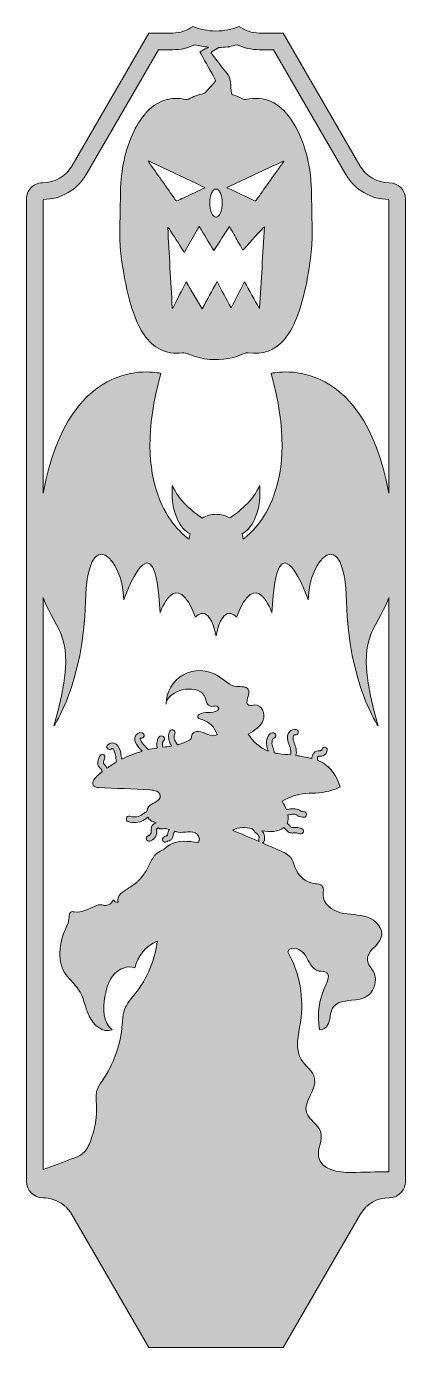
# Model space of a CAD drawing. Header units: centimetres. Extents: x 4.5 to 9.4, y -18.6 to -1.5.
import ezdxf

# ---------------------------------------------------------------- set-up
doc = ezdxf.new("R2010")
doc.units = ezdxf.units.CM
doc.header["$MEASUREMENT"] = 0
doc.layers.add('Layer 1', color=7, linetype='Continuous')

# ---------------------------------------------------------------- blocks, each defined once
blk = doc.blocks.new('block 2')
at = {"layer": 'Layer 1', "true_color": 0x231f20}
h = blk.add_hatch(color=250, dxfattribs=at)
h.dxf.hatch_style = 2
edge = h.paths.add_edge_path()
edge.add_spline(control_points=[(9.223, -3.484), (9.069, -3.484), (8.926, -3.402), (8.849, -3.268), (8.849, -3.268), (7.855, -1.547), (7.855, -1.547), (7.855, -1.547), (7.542, -1.547), (7.542, -1.547), (7.448, -1.547), (7.358, -1.516), (7.285, -1.462), (7.192, -1.499), (7.09, -1.521), (6.984, -1.521), (6.879, -1.521), (6.778, -1.499), (6.685, -1.462), (6.613, -1.516), (6.522, -1.547), (6.428, -1.547), (6.428, -1.547), (6.115, -1.547), (6.115, -1.547), (6.115, -1.547), (5.121, -3.268), (5.121, -3.268), (5.044, -3.402), (4.901, -3.484), (4.747, -3.484), (4.671, -3.484), (4.62, -3.523), (4.596, -3.547), (4.556, -3.587), (4.535, -3.64), (4.535, -3.697), (4.535, -3.697), (4.535, -16.329), (4.535, -16.329), (4.535, -16.329), (4.535, -16.403), (4.535, -16.403), (4.535, -16.52), (4.63, -16.615), (4.747, -16.615), (4.792, -16.615), (4.836, -16.622), (4.878, -16.636), (4.98, -16.668), (5.066, -16.737), (5.121, -16.831), (5.121, -16.831), (6.115, -18.553), (6.115, -18.553), (6.115, -18.553), (7.855, -18.553), (7.855, -18.553), (7.855, -18.553), (8.849, -16.831), (8.849, -16.831), (8.926, -16.698), (9.069, -16.615), (9.223, -16.615), (9.3, -16.615), (9.35, -16.576), (9.372, -16.553), (9.392, -16.535), (9.422, -16.497), (9.431, -16.441), (9.434, -16.429), (9.435, -16.417), (9.435, -16.403), (9.435, -16.403), (9.435, -16.325), (9.435, -16.325), (9.435, -16.325), (9.435, -3.697), (9.435, -3.697), (9.435, -3.58), (9.34, -3.484), (9.223, -3.484)], knot_values=[0, 0, 0, 0, 1, 1, 1, 2, 2, 2, 3, 3, 3, 4, 4, 4, 5, 5, 5, 6, 6, 6, 7, 7, 7, 8, 8, 8, 9, 9, 9, 10, 10, 10, 11, 11, 11, 12, 12, 12, 13, 13, 13, 14, 14, 14, 15, 15, 15, 16, 16, 16, 17, 17, 17, 18, 18, 18, 19, 19, 19, 20, 20, 20, 21, 21, 21, 22, 22, 22, 23, 23, 23, 24, 24, 24, 25, 25, 25, 26, 26, 26, 27, 27, 27, 27], degree=3, periodic=1)
edge = h.paths.add_edge_path()
edge.add_spline(control_points=[(5.308, -3.376), (5.308, -3.376), (6.24, -1.763), (6.24, -1.763), (6.24, -1.763), (6.428, -1.763), (6.428, -1.763), (6.527, -1.763), (6.623, -1.741), (6.71, -1.698), (6.768, -1.715), (6.827, -1.724), (6.888, -1.73), (6.859, -1.746), (6.831, -1.761), (6.803, -1.777), (6.771, -1.794), (6.774, -1.786), (6.792, -1.819), (6.852, -1.928), (6.914, -2.038), (6.975, -2.147), (6.981, -2.158), (6.983, -2.166), (6.973, -2.176), (6.931, -2.223), (6.889, -2.271), (6.848, -2.318), (6.842, -2.325), (6.835, -2.33), (6.826, -2.331), (6.756, -2.345), (6.691, -2.371), (6.628, -2.402), (6.617, -2.407), (6.608, -2.409), (6.595, -2.407), (6.53, -2.393), (6.464, -2.389), (6.398, -2.398), (6.272, -2.416), (6.172, -2.48), (6.088, -2.571), (6.009, -2.657), (5.952, -2.756), (5.905, -2.861), (5.793, -3.11), (5.753, -3.372), (5.749, -3.643), (5.748, -3.714), (5.749, -3.786), (5.747, -3.858), (5.741, -4.052), (5.736, -4.246), (5.76, -4.44), (5.784, -4.63), (5.818, -4.818), (5.868, -5.003), (5.91, -5.16), (5.964, -5.314), (6.056, -5.45), (6.173, -5.624), (6.336, -5.709), (6.548, -5.686), (6.58, -5.683), (6.608, -5.688), (6.636, -5.7), (6.722, -5.737), (6.811, -5.763), (6.905, -5.77), (7.064, -5.782), (7.216, -5.756), (7.36, -5.689), (7.374, -5.682), (7.386, -5.681), (7.4, -5.684), (7.589, -5.713), (7.745, -5.653), (7.869, -5.51), (7.949, -5.417), (7.999, -5.306), (8.041, -5.192), (8.101, -5.034), (8.138, -4.869), (8.169, -4.703), (8.205, -4.514), (8.228, -4.323), (8.228, -4.13), (8.228, -3.969), (8.221, -3.808), (8.22, -3.647), (8.219, -3.471), (8.202, -3.297), (8.157, -3.126), (8.113, -2.957), (8.049, -2.796), (7.947, -2.652), (7.805, -2.452), (7.619, -2.353), (7.368, -2.409), (7.36, -2.41), (7.354, -2.408), (7.348, -2.405), (7.301, -2.381), (7.252, -2.361), (7.202, -2.346), (7.191, -2.343), (7.186, -2.338), (7.185, -2.326), (7.181, -2.279), (7.175, -2.233), (7.172, -2.186), (7.17, -2.143), (7.158, -2.106), (7.129, -2.071), (7.061, -1.989), (6.997, -1.902), (6.931, -1.817), (6.919, -1.803), (6.921, -1.796), (6.936, -1.787), (6.965, -1.77), (6.993, -1.752), (7.021, -1.734), (7.06, -1.733), (7.099, -1.73), (7.138, -1.724), (7.143, -1.726), (7.148, -1.729), (7.153, -1.731), (7.155, -1.73), (7.156, -1.728), (7.157, -1.727), (7.155, -1.725), (7.154, -1.723), (7.152, -1.721), (7.188, -1.715), (7.225, -1.708), (7.26, -1.698), (7.347, -1.74), (7.443, -1.763), (7.542, -1.763), (7.542, -1.763), (7.73, -1.763), (7.73, -1.763), (7.73, -1.763), (8.662, -3.376), (8.662, -3.376), (8.776, -3.575), (8.99, -3.699), (9.219, -3.7), (9.219, -3.7), (9.219, -7.501), (9.219, -7.501), (8.878, -5.641), (7.696, -5.951), (7.696, -5.951), (8.114, -7.417), (7.499, -7.976), (7.335, -8.095), (7.333, -8.071), (7.328, -8.047), (7.322, -8.025), (7.382, -7.993), (7.437, -7.938), (7.484, -7.84), (7.578, -7.642), (7.549, -7.4), (7.549, -7.4), (7.471, -7.595), (7.271, -7.749), (7.164, -7.821), (7.111, -7.79), (7.051, -7.773), (6.986, -7.773), (6.92, -7.773), (6.859, -7.791), (6.807, -7.822), (6.699, -7.75), (6.499, -7.596), (6.421, -7.4), (6.421, -7.4), (6.391, -7.642), (6.486, -7.84), (6.533, -7.939), (6.589, -7.994), (6.649, -8.025), (6.643, -8.048), (6.638, -8.072), (6.637, -8.096), (6.474, -7.979), (5.855, -7.421), (6.274, -5.951), (6.274, -5.951), (5.092, -5.641), (4.751, -7.5), (4.751, -7.5), (4.751, -3.7), (4.751, -3.7), (4.98, -3.699), (5.194, -3.575), (5.308, -3.376)], knot_values=[0, 0, 0, 0, 1, 1, 1, 2, 2, 2, 3, 3, 3, 4, 4, 4, 5, 5, 5, 6, 6, 6, 7, 7, 7, 8, 8, 8, 9, 9, 9, 10, 10, 10, 11, 11, 11, 12, 12, 12, 13, 13, 13, 14, 14, 14, 15, 15, 15, 16, 16, 16, 17, 17, 17, 18, 18, 18, 19, 19, 19, 20, 20, 20, 21, 21, 21, 22, 22, 22, 23, 23, 23, 24, 24, 24, 25, 25, 25, 26, 26, 26, 27, 27, 27, 28, 28, 28, 29, 29, 29, 30, 30, 30, 31, 31, 31, 32, 32, 32, 33, 33, 33, 34, 34, 34, 35, 35, 35, 36, 36, 36, 37, 37, 37, 38, 38, 38, 39, 39, 39, 40, 40, 40, 41, 41, 41, 42, 42, 42, 43, 43, 43, 44, 44, 44, 45, 45, 45, 46, 46, 46, 47, 47, 47, 48, 48, 48, 49, 49, 49, 50, 50, 50, 51, 51, 51, 52, 52, 52, 53, 53, 53, 54, 54, 54, 55, 55, 55, 56, 56, 56, 57, 57, 57, 58, 58, 58, 59, 59, 59, 60, 60, 60, 61, 61, 61, 62, 62, 62, 63, 63, 63, 64, 64, 64, 65, 65, 65, 66, 66, 66, 67, 67, 67, 67], degree=3, periodic=1)
edge = h.paths.add_edge_path()
edge.add_spline(control_points=[(7.16, -4.049), (7.197, -4.116), (7.231, -4.18), (7.267, -4.243), (7.286, -4.276), (7.306, -4.308), (7.322, -4.342), (7.329, -4.356), (7.334, -4.355), (7.344, -4.344), (7.39, -4.292), (7.435, -4.239), (7.483, -4.189), (7.525, -4.145), (7.562, -4.097), (7.61, -4.055), (7.59, -4.405), (7.57, -4.754), (7.549, -5.104), (7.547, -5.105), (7.546, -5.106), (7.544, -5.107), (7.482, -4.995), (7.419, -4.883), (7.354, -4.767), (7.296, -4.88), (7.239, -4.989), (7.18, -5.103), (7.119, -4.989), (7.06, -4.878), (6.998, -4.763), (6.933, -4.881), (6.871, -4.996), (6.806, -5.115), (6.736, -4.998), (6.669, -4.885), (6.599, -4.767), (6.539, -4.883), (6.482, -4.994), (6.426, -5.106), (6.424, -5.105), (6.422, -5.105), (6.42, -5.104), (6.4, -4.757), (6.38, -4.409), (6.361, -4.061), (6.372, -4.062), (6.374, -4.071), (6.378, -4.077), (6.438, -4.175), (6.505, -4.268), (6.563, -4.368), (6.574, -4.388), (6.58, -4.382), (6.588, -4.366), (6.633, -4.285), (6.679, -4.204), (6.724, -4.123), (6.738, -4.099), (6.752, -4.076), (6.768, -4.05), (6.831, -4.155), (6.893, -4.257), (6.956, -4.362), (7.025, -4.257), (7.091, -4.154), (7.16, -4.049)], knot_values=[0, 0, 0, 0, 1, 1, 1, 2, 2, 2, 3, 3, 3, 4, 4, 4, 5, 5, 5, 6, 6, 6, 7, 7, 7, 8, 8, 8, 9, 9, 9, 10, 10, 10, 11, 11, 11, 12, 12, 12, 13, 13, 13, 14, 14, 14, 15, 15, 15, 16, 16, 16, 17, 17, 17, 18, 18, 18, 19, 19, 19, 20, 20, 20, 21, 21, 21, 22, 22, 22, 22], degree=3, periodic=1)
edge = h.paths.add_edge_path()
edge.add_spline(control_points=[(7.127, -3.547), (7.372, -3.431), (7.615, -3.317), (7.857, -3.203), (7.858, -3.204), (7.86, -3.205), (7.861, -3.207), (7.795, -3.3), (7.729, -3.393), (7.664, -3.486), (7.611, -3.559), (7.559, -3.633), (7.507, -3.707), (7.5, -3.716), (7.496, -3.723), (7.482, -3.717), (7.367, -3.661), (7.251, -3.607), (7.136, -3.553), (7.134, -3.552), (7.132, -3.55), (7.127, -3.547)], knot_values=[0, 0, 0, 0, 1, 1, 1, 2, 2, 2, 3, 3, 3, 4, 4, 4, 5, 5, 5, 6, 6, 6, 7, 7, 7, 7], degree=3, periodic=1)
edge = h.paths.add_edge_path()
edge.add_spline(control_points=[(6.136, -3.246), (6.127, -3.233), (6.118, -3.22), (6.112, -3.202), (6.354, -3.317), (6.597, -3.431), (6.845, -3.548), (6.758, -3.589), (6.676, -3.628), (6.594, -3.666), (6.562, -3.681), (6.528, -3.695), (6.496, -3.712), (6.479, -3.722), (6.47, -3.719), (6.459, -3.703), (6.352, -3.55), (6.244, -3.398), (6.136, -3.246)], knot_values=[0, 0, 0, 0, 1, 1, 1, 2, 2, 2, 3, 3, 3, 4, 4, 4, 5, 5, 5, 6, 6, 6, 6], degree=3, periodic=1)
edge = h.paths.add_edge_path()
edge.add_spline(control_points=[(6.985, -3.928), (6.94, -3.928), (6.904, -3.847), (6.904, -3.747), (6.904, -3.646), (6.94, -3.565), (6.985, -3.565), (7.03, -3.565), (7.066, -3.646), (7.066, -3.747), (7.066, -3.847), (7.03, -3.928), (6.985, -3.928)], knot_values=[0, 0, 0, 0, 1, 1, 1, 2, 2, 2, 3, 3, 3, 4, 4, 4, 4], degree=3, periodic=1)
edge = h.paths.add_edge_path()
edge.add_spline(control_points=[(7.2, -11.861), (7.276, -11.815), (7.367, -11.823), (7.456, -11.841), (7.468, -11.861), (7.483, -11.881), (7.502, -11.896), (7.502, -11.896), (7.524, -11.915), (7.524, -11.915), (7.527, -11.918), (7.529, -11.92), (7.531, -11.921), (7.531, -11.922), (7.532, -11.923), (7.532, -11.923), (7.533, -11.925), (7.535, -11.927), (7.536, -11.929), (7.536, -11.929), (7.537, -11.932), (7.537, -11.933), (7.539, -11.935), (7.54, -11.938), (7.54, -11.938), (7.54, -11.94), (7.54, -11.941), (7.541, -11.944), (7.541, -11.944), (7.541, -11.947), (7.541, -11.948), (7.541, -11.948), (7.541, -11.955), (7.541, -11.955), (7.541, -11.966), (7.54, -11.978), (7.539, -11.989), (7.539, -11.996), (7.541, -12.003), (7.545, -12.008), (7.431, -11.96), (7.316, -11.911), (7.2, -11.861)], knot_values=[0, 0, 0, 0, 1, 1, 1, 2, 2, 2, 3, 3, 3, 4, 4, 4, 5, 5, 5, 6, 6, 6, 7, 7, 7, 8, 8, 8, 9, 9, 9, 10, 10, 10, 11, 11, 11, 12, 12, 12, 13, 13, 13, 14, 14, 14, 14], degree=3, periodic=1)
edge = h.paths.add_edge_path()
edge.add_spline(control_points=[(8.734, -16.288), (8.562, -16.291), (8.339, -16.254), (8.311, -16.084), (8.292, -15.978), (8.371, -15.867), (8.339, -15.765), (8.309, -15.663), (8.185, -15.612), (8.155, -15.512), (8.111, -15.364), (8.29, -15.224), (8.26, -15.072), (8.241, -14.973), (8.14, -14.914), (8.087, -14.827), (8.001, -14.687), (8.052, -14.509), (8.076, -14.346), (8.126, -14.035), (8.067, -13.706), (7.912, -13.432), (7.95, -13.344), (8.087, -13.397), (8.137, -13.477), (8.188, -13.557), (8.225, -13.666), (8.318, -13.683), (8.351, -13.689), (8.387, -13.681), (8.413, -13.702), (8.458, -13.734), (8.433, -13.804), (8.408, -13.854), (8.318, -14.033), (8.288, -14.242), (8.323, -14.44), (8.383, -14.452), (8.434, -14.389), (8.449, -14.328), (8.465, -14.268), (8.464, -14.202), (8.5, -14.15), (8.581, -14.031), (8.768, -14.085), (8.9, -14.029), (9.025, -13.977), (9.083, -13.809), (9.019, -13.69), (8.992, -13.641), (8.948, -13.598), (8.942, -13.543), (8.929, -13.424), (9.086, -13.359), (9.121, -13.246), (9.155, -13.134), (9.053, -13.022), (8.942, -12.985), (8.83, -12.947), (8.709, -12.956), (8.596, -12.927), (8.481, -12.899), (8.365, -12.812), (8.369, -12.695), (8.37, -12.656), (8.384, -12.612), (8.359, -12.582), (8.338, -12.557), (8.301, -12.556), (8.269, -12.553), (8.158, -12.54), (8.059, -12.465), (8.015, -12.364), (7.994, -12.315), (7.986, -12.262), (7.954, -12.219), (7.919, -12.17), (7.86, -12.144), (7.805, -12.121), (7.731, -12.088), (7.655, -12.056), (7.581, -12.025), (7.598, -12.021), (7.609, -12.007), (7.611, -11.989), (7.613, -11.965), (7.614, -11.941), (7.608, -11.918), (7.602, -11.898), (7.591, -11.882), (7.578, -11.868), (7.676, -11.887), (7.791, -11.885), (7.86, -11.826), (7.864, -11.829), (7.867, -11.831), (7.87, -11.834), (7.883, -11.845), (7.892, -11.859), (7.904, -11.87), (7.919, -11.886), (7.937, -11.894), (7.959, -11.896), (7.976, -11.898), (7.992, -11.895), (8.009, -11.895), (8.031, -11.895), (8.05, -11.899), (8.07, -11.907), (8.088, -11.914), (8.109, -11.899), (8.114, -11.882), (8.12, -11.861), (8.107, -11.845), (8.089, -11.838), (8.068, -11.83), (8.045, -11.825), (8.022, -11.824), (8.004, -11.823), (7.982, -11.829), (7.964, -11.826), (7.951, -11.824), (7.945, -11.809), (7.936, -11.799), (7.926, -11.788), (7.914, -11.778), (7.903, -11.769), (7.918, -11.735), (7.92, -11.699), (7.914, -11.663), (7.924, -11.661), (7.935, -11.658), (7.946, -11.657), (7.963, -11.655), (7.988, -11.651), (8.005, -11.654), (8.013, -11.655), (8.016, -11.658), (8.025, -11.663), (8.033, -11.668), (8.041, -11.673), (8.049, -11.677), (8.072, -11.686), (8.095, -11.692), (8.12, -11.692), (8.139, -11.693), (8.155, -11.676), (8.155, -11.656), (8.155, -11.637), (8.139, -11.621), (8.12, -11.621), (8.099, -11.621), (8.083, -11.615), (8.063, -11.603), (8.04, -11.588), (8.016, -11.581), (7.987, -11.582), (7.961, -11.583), (7.934, -11.587), (7.908, -11.591), (7.904, -11.592), (7.899, -11.592), (7.895, -11.594), (7.88, -11.556), (7.86, -11.519), (7.84, -11.484), (7.928, -11.433), (8.004, -11.41), (8.054, -11.399), (8.191, -11.369), (8.264, -11.395), (8.414, -11.361), (8.492, -11.344), (8.553, -11.319), (8.589, -11.302), (8.564, -11.209), (8.509, -11.089), (8.397, -11.009), (8.365, -10.986), (8.33, -10.968), (8.296, -10.955), (8.295, -10.952), (8.295, -10.95), (8.295, -10.948), (8.295, -10.942), (8.295, -10.936), (8.296, -10.93), (8.296, -10.93), (8.297, -10.923), (8.297, -10.923), (8.297, -10.921), (8.298, -10.919), (8.299, -10.915), (8.299, -10.915), (8.299, -10.915), (8.299, -10.914), (8.3, -10.914), (8.301, -10.912), (8.301, -10.911), (8.302, -10.91), (8.304, -10.908), (8.304, -10.907), (8.305, -10.907), (8.305, -10.907), (8.305, -10.907), (8.305, -10.906), (8.306, -10.906), (8.306, -10.906), (8.308, -10.906), (8.308, -10.905), (8.308, -10.905), (8.308, -10.905), (8.308, -10.905), (8.309, -10.905), (8.31, -10.905), (8.313, -10.903), (8.313, -10.903), (8.313, -10.903), (8.329, -10.903), (8.329, -10.903), (8.345, -10.903), (8.362, -10.901), (8.376, -10.894), (8.405, -10.881), (8.42, -10.853), (8.423, -10.822), (8.426, -10.804), (8.405, -10.787), (8.387, -10.787), (8.366, -10.788), (8.354, -10.803), (8.352, -10.822), (8.353, -10.817), (8.352, -10.82), (8.351, -10.822), (8.351, -10.822), (8.35, -10.824), (8.35, -10.826), (8.349, -10.827), (8.349, -10.827), (8.349, -10.827), (8.347, -10.827), (8.345, -10.829), (8.344, -10.83), (8.344, -10.83), (8.343, -10.83), (8.343, -10.83), (8.343, -10.83), (8.341, -10.831), (8.339, -10.831), (8.339, -10.831), (8.336, -10.832), (8.335, -10.832), (8.335, -10.832), (8.326, -10.832), (8.326, -10.832), (8.296, -10.832), (8.268, -10.839), (8.248, -10.863), (8.232, -10.884), (8.225, -10.908), (8.223, -10.933), (8.19, -10.925), (8.154, -10.917), (8.115, -10.91), (8.076, -10.902), (8.046, -10.897), (8.019, -10.894), (8.033, -10.84), (8.014, -10.784), (7.996, -10.733), (7.988, -10.708), (7.977, -10.679), (7.981, -10.652), (7.982, -10.643), (7.986, -10.636), (7.992, -10.63), (7.992, -10.63), (7.996, -10.628), (7.999, -10.627), (8, -10.627), (8.001, -10.626), (8.001, -10.626), (8.002, -10.626), (8.002, -10.626), (8.002, -10.626), (8.003, -10.626), (8.004, -10.627), (8.005, -10.627), (8.049, -10.639), (8.068, -10.57), (8.023, -10.558), (7.99, -10.549), (7.954, -10.562), (7.933, -10.589), (7.908, -10.62), (7.906, -10.66), (7.913, -10.698), (7.923, -10.759), (7.968, -10.822), (7.947, -10.885), (7.903, -10.881), (7.856, -10.878), (7.779, -10.868), (7.765, -10.866), (7.752, -10.863), (7.738, -10.86), (7.735, -10.838), (7.728, -10.815), (7.721, -10.792), (7.714, -10.768), (7.706, -10.744), (7.709, -10.718), (7.71, -10.707), (7.714, -10.695), (7.718, -10.684), (7.722, -10.676), (7.725, -10.67), (7.732, -10.669), (7.75, -10.666), (7.761, -10.643), (7.757, -10.626), (7.751, -10.605), (7.732, -10.597), (7.712, -10.6), (7.68, -10.606), (7.661, -10.636), (7.65, -10.665), (7.637, -10.696), (7.635, -10.73), (7.64, -10.763), (7.644, -10.788), (7.652, -10.812), (7.66, -10.836), (7.554, -10.794), (7.461, -10.717), (7.402, -10.617), (7.48, -10.572), (7.563, -10.52), (7.596, -10.437), (7.628, -10.353), (7.573, -10.233), (7.483, -10.24), (7.458, -10.242), (7.431, -10.254), (7.407, -10.242), (7.343, -10.211), (7.435, -10.105), (7.401, -10.042), (7.377, -9.994), (7.308, -10.006), (7.254, -10.002), (7.158, -9.993), (7.087, -9.912), (7.006, -9.86), (6.874, -9.779), (6.698, -9.774), (6.563, -9.849), (6.427, -9.924), (6.339, -10.075), (6.339, -10.231), (6.339, -10.224), (6.34, -10.219), (6.341, -10.212), (6.35, -10.17), (6.381, -10.135), (6.415, -10.108), (6.496, -10.046), (6.606, -10.02), (6.707, -10.04), (6.755, -10.05), (6.805, -10.073), (6.831, -10.116), (6.859, -10.166), (6.86, -10.245), (6.916, -10.256), (6.937, -10.261), (6.959, -10.253), (6.98, -10.253), (7.001, -10.253), (7.025, -10.269), (7.021, -10.29), (7.019, -10.3), (7.011, -10.307), (7.003, -10.313), (6.935, -10.358), (6.833, -10.316), (6.766, -10.362), (6.759, -10.368), (6.751, -10.374), (6.749, -10.383), (6.743, -10.409), (6.777, -10.423), (6.803, -10.43), (6.897, -10.454), (6.975, -10.532), (6.998, -10.627), (6.962, -10.647), (6.916, -10.638), (6.878, -10.622), (6.839, -10.606), (6.801, -10.584), (6.759, -10.582), (6.717, -10.578), (6.669, -10.604), (6.667, -10.646), (6.666, -10.656), (6.668, -10.666), (6.665, -10.674), (6.66, -10.684), (6.651, -10.691), (6.641, -10.695), (6.595, -10.72), (6.545, -10.739), (6.494, -10.753), (6.492, -10.754), (6.489, -10.754), (6.487, -10.755), (6.477, -10.741), (6.467, -10.727), (6.46, -10.712), (6.455, -10.704), (6.452, -10.697), (6.45, -10.688), (6.448, -10.683), (6.447, -10.678), (6.446, -10.672), (6.444, -10.67), (6.444, -10.668), (6.443, -10.665), (6.443, -10.664), (6.443, -10.664), (6.443, -10.663), (6.442, -10.642), (6.443, -10.629), (6.452, -10.614), (6.461, -10.597), (6.455, -10.575), (6.439, -10.565), (6.423, -10.556), (6.399, -10.561), (6.389, -10.577), (6.363, -10.627), (6.369, -10.683), (6.39, -10.732), (6.396, -10.746), (6.403, -10.759), (6.411, -10.772), (6.374, -10.777), (6.336, -10.782), (6.299, -10.787), (6.299, -10.786), (6.298, -10.786), (6.298, -10.786), (6.298, -10.786), (6.298, -10.786), (6.298, -10.785), (6.296, -10.78), (6.295, -10.777), (6.294, -10.773), (6.293, -10.772), (6.293, -10.771), (6.293, -10.769), (6.293, -10.769), (6.293, -10.768), (6.293, -10.767), (6.293, -10.767), (6.293, -10.767), (6.293, -10.766), (6.292, -10.758), (6.293, -10.748), (6.293, -10.739), (6.293, -10.738), (6.293, -10.738), (6.293, -10.738), (6.293, -10.738), (6.293, -10.737), (6.293, -10.737), (6.294, -10.735), (6.294, -10.733), (6.295, -10.731), (6.295, -10.726), (6.296, -10.722), (6.298, -10.718), (6.299, -10.714), (6.3, -10.711), (6.301, -10.708), (6.309, -10.704), (6.316, -10.696), (6.318, -10.686), (6.322, -10.667), (6.313, -10.649), (6.293, -10.642), (6.273, -10.636), (6.253, -10.646), (6.242, -10.663), (6.235, -10.673), (6.232, -10.686), (6.228, -10.698), (6.223, -10.723), (6.219, -10.748), (6.222, -10.773), (6.223, -10.781), (6.225, -10.789), (6.227, -10.795), (6.221, -10.796), (6.215, -10.798), (6.21, -10.799), (6.176, -10.804), (6.142, -10.811), (6.107, -10.818), (6.097, -10.805), (6.086, -10.793), (6.076, -10.782), (6.055, -10.759), (6.033, -10.736), (6.017, -10.709), (6.011, -10.7), (6.003, -10.685), (6.006, -10.674), (6.007, -10.673), (6.009, -10.67), (6.011, -10.669), (6.056, -10.682), (6.075, -10.613), (6.031, -10.6), (5.991, -10.588), (5.949, -10.616), (5.938, -10.655), (5.926, -10.698), (5.949, -10.739), (5.974, -10.772), (5.991, -10.795), (6.01, -10.817), (6.03, -10.838), (5.939, -10.865), (5.85, -10.899), (5.766, -10.942), (5.759, -10.915), (5.76, -10.887), (5.753, -10.859), (5.745, -10.818), (5.727, -10.773), (5.693, -10.747), (5.656, -10.72), (5.606, -10.727), (5.579, -10.764), (5.567, -10.779), (5.577, -10.804), (5.592, -10.813), (5.61, -10.822), (5.627, -10.816), (5.639, -10.803), (5.639, -10.803), (5.64, -10.803), (5.64, -10.802), (5.64, -10.802), (5.645, -10.802), (5.645, -10.802), (5.648, -10.803), (5.645, -10.801), (5.65, -10.804), (5.659, -10.811), (5.666, -10.822), (5.67, -10.833), (5.685, -10.866), (5.687, -10.9), (5.692, -10.936), (5.694, -10.95), (5.697, -10.964), (5.702, -10.976), (5.658, -11.002), (5.616, -11.029), (5.575, -11.058), (5.573, -11.05), (5.568, -11.044), (5.565, -11.037), (5.556, -11.021), (5.543, -11.01), (5.531, -10.998), (5.531, -10.997), (5.53, -10.997), (5.53, -10.996), (5.529, -10.996), (5.529, -10.995), (5.529, -10.995), (5.529, -10.994), (5.529, -10.994), (5.529, -10.993), (5.529, -10.992), (5.529, -10.99), (5.529, -10.99), (5.53, -10.986), (5.531, -10.981), (5.532, -10.977), (5.537, -10.96), (5.543, -10.941), (5.548, -10.924), (5.553, -10.906), (5.541, -10.884), (5.523, -10.88), (5.504, -10.875), (5.485, -10.886), (5.479, -10.905), (5.473, -10.923), (5.468, -10.941), (5.463, -10.96), (5.455, -10.983), (5.454, -11.008), (5.466, -11.031), (5.475, -11.046), (5.489, -11.057), (5.5, -11.07), (5.502, -11.071), (5.503, -11.073), (5.504, -11.074), (5.506, -11.077), (5.507, -11.081), (5.508, -11.083), (5.509, -11.084), (5.51, -11.088), (5.511, -11.09), (5.512, -11.095), (5.513, -11.1), (5.513, -11.104), (5.491, -11.123), (5.467, -11.142), (5.444, -11.163), (5.408, -11.196), (5.372, -11.258), (5.41, -11.29), (5.425, -11.304), (5.448, -11.306), (5.468, -11.307), (5.689, -11.317), (5.911, -11.328), (6.132, -11.339), (6.188, -11.341), (6.262, -11.359), (6.265, -11.415), (6.268, -11.481), (6.177, -11.5), (6.127, -11.543), (6.104, -11.562), (6.093, -11.591), (6.092, -11.621), (6.088, -11.622), (6.083, -11.623), (6.078, -11.625), (6.063, -11.632), (6.05, -11.643), (6.037, -11.654), (5.99, -11.69), (5.927, -11.698), (5.87, -11.68), (5.827, -11.666), (5.807, -11.735), (5.851, -11.749), (5.915, -11.771), (5.985, -11.763), (6.045, -11.733), (6.059, -11.725), (6.072, -11.717), (6.085, -11.707), (6.092, -11.7), (6.099, -11.694), (6.106, -11.691), (6.12, -11.719), (6.143, -11.742), (6.173, -11.75), (6.186, -11.753), (6.2, -11.756), (6.21, -11.763), (6.207, -11.765), (6.203, -11.767), (6.198, -11.77), (6.169, -11.787), (6.147, -11.81), (6.145, -11.845), (6.145, -11.857), (6.149, -11.87), (6.149, -11.883), (6.149, -11.883), (6.149, -11.884), (6.149, -11.884), (6.149, -11.885), (6.149, -11.885), (6.149, -11.886), (6.149, -11.887), (6.149, -11.888), (6.147, -11.888), (6.147, -11.89), (6.146, -11.892), (6.146, -11.893), (6.146, -11.895), (6.145, -11.897), (6.144, -11.9), (6.144, -11.9), (6.143, -11.901), (6.143, -11.901), (6.141, -11.906), (6.139, -11.91), (6.136, -11.913), (6.136, -11.914), (6.134, -11.914), (6.134, -11.915), (6.132, -11.918), (6.13, -11.92), (6.128, -11.921), (6.128, -11.922), (6.127, -11.923), (6.126, -11.923), (6.125, -11.924), (6.123, -11.926), (6.12, -11.927), (6.118, -11.928), (6.116, -11.929), (6.114, -11.931), (6.113, -11.931), (6.112, -11.931), (6.11, -11.932), (6.092, -11.937), (6.079, -11.956), (6.085, -11.976), (6.091, -11.993), (6.11, -12.006), (6.129, -12.001), (6.182, -11.985), (6.221, -11.934), (6.22, -11.878), (6.22, -11.871), (6.219, -11.865), (6.218, -11.858), (6.218, -11.855), (6.218, -11.852), (6.217, -11.848), (6.217, -11.847), (6.217, -11.846), (6.218, -11.845), (6.218, -11.845), (6.218, -11.844), (6.218, -11.844), (6.218, -11.843), (6.218, -11.843), (6.218, -11.843), (6.219, -11.843), (6.219, -11.842), (6.22, -11.841), (6.221, -11.841), (6.223, -11.839), (6.224, -11.838), (6.225, -11.837), (6.227, -11.836), (6.228, -11.834), (6.233, -11.832), (6.236, -11.83), (6.24, -11.828), (6.24, -11.829), (6.241, -11.83), (6.241, -11.83), (6.259, -11.85), (6.29, -11.842), (6.316, -11.84), (6.339, -11.838), (6.36, -11.843), (6.383, -11.85), (6.373, -11.864), (6.366, -11.879), (6.363, -11.896), (6.361, -11.902), (6.361, -11.91), (6.36, -11.917), (6.36, -11.918), (6.36, -11.919), (6.36, -11.919), (6.36, -11.919), (6.36, -11.92), (6.36, -11.921), (6.36, -11.922), (6.36, -11.922), (6.36, -11.922), (6.36, -11.922), (6.36, -11.923), (6.36, -11.923), (6.36, -11.923), (6.36, -11.923), (6.359, -11.924), (6.359, -11.924), (6.359, -11.925), (6.359, -11.925), (6.359, -11.925), (6.358, -11.925), (6.358, -11.925), (6.359, -11.925), (6.359, -11.925), (6.359, -11.925), (6.359, -11.925), (6.359, -11.925), (6.359, -11.925), (6.359, -11.925), (6.359, -11.924), (6.359, -11.924), (6.359, -11.924), (6.359, -11.925), (6.358, -11.925), (6.358, -11.925), (6.358, -11.925), (6.358, -11.925), (6.358, -11.925), (6.358, -11.926), (6.358, -11.926), (6.357, -11.926), (6.356, -11.927), (6.356, -11.927), (6.353, -11.929), (6.349, -11.931), (6.345, -11.933), (6.345, -11.933), (6.344, -11.933), (6.344, -11.933), (6.344, -11.933), (6.343, -11.933), (6.343, -11.933), (6.343, -11.933), (6.343, -11.934), (6.343, -11.934), (6.343, -11.934), (6.343, -11.934), (6.342, -11.934), (6.342, -11.934), (6.341, -11.935), (6.34, -11.935), (6.33, -11.939), (6.319, -11.942), (6.311, -11.949), (6.294, -11.959), (6.287, -11.981), (6.298, -11.998), (6.307, -12.014), (6.329, -12.021), (6.346, -12.01), (6.35, -12.008), (6.354, -12.006), (6.358, -12.004), (6.358, -12.004), (6.358, -12.004), (6.359, -12.004), (6.359, -12.004), (6.36, -12.004), (6.362, -12.003), (6.362, -12.002), (6.362, -12.002), (6.363, -12.002), (6.373, -11.998), (6.384, -11.994), (6.393, -11.988), (6.403, -11.981), (6.413, -11.974), (6.42, -11.963), (6.427, -11.95), (6.43, -11.936), (6.431, -11.921), (6.431, -11.921), (6.431, -11.914), (6.431, -11.914), (6.431, -11.914), (6.431, -11.914), (6.431, -11.913), (6.433, -11.913), (6.433, -11.913), (6.433, -11.913), (6.433, -11.912), (6.434, -11.906), (6.435, -11.901), (6.436, -11.9), (6.436, -11.9), (6.437, -11.899), (6.438, -11.897), (6.439, -11.895), (6.44, -11.893), (6.442, -11.888), (6.446, -11.885), (6.448, -11.881), (6.448, -11.881), (6.449, -11.88), (6.449, -11.88), (6.45, -11.878), (6.452, -11.877), (6.453, -11.874), (6.467, -11.88), (6.481, -11.883), (6.496, -11.885), (6.537, -11.892), (6.579, -11.884), (6.622, -11.882), (6.664, -11.88), (6.708, -11.884), (6.74, -11.911), (6.773, -11.938), (6.784, -11.993), (6.752, -12.021), (6.63, -12.002), (6.495, -11.985), (6.389, -12.048), (6.358, -12.068), (6.331, -12.093), (6.3, -12.112), (6.276, -12.127), (6.25, -12.138), (6.227, -12.154), (6.166, -12.199), (6.14, -12.276), (6.105, -12.344), (6.049, -12.453), (5.962, -12.547), (5.856, -12.611), (5.82, -12.633), (5.782, -12.651), (5.753, -12.68), (5.725, -12.709), (5.706, -12.755), (5.72, -12.792), (5.695, -12.795), (5.669, -12.782), (5.655, -12.761), (5.643, -12.808), (5.592, -12.841), (5.544, -12.833), (5.529, -12.831), (5.513, -12.825), (5.498, -12.824), (5.478, -12.822), (5.458, -12.828), (5.44, -12.836), (5.346, -12.872), (5.252, -12.933), (5.152, -12.917), (5.136, -12.914), (5.12, -12.911), (5.107, -12.919), (5.093, -12.927), (5.09, -12.947), (5.088, -12.963), (5.085, -12.994), (5.08, -13.027), (5.076, -13.058), (4.967, -13.266), (4.91, -13.531), (5.043, -13.725), (5.09, -13.794), (5.158, -13.847), (5.205, -13.917), (5.276, -14.022), (5.292, -14.153), (5.346, -14.268), (5.4, -14.382), (5.524, -14.486), (5.644, -14.444), (5.522, -14.348), (5.52, -14.165), (5.548, -14.013), (5.566, -13.912), (5.595, -13.81), (5.661, -13.731), (5.728, -13.653), (5.84, -13.606), (5.936, -13.642), (5.969, -13.489), (6.08, -13.355), (6.226, -13.295), (6.196, -13.541), (6.097, -13.779), (5.942, -13.974), (5.891, -14.039), (5.833, -14.1), (5.804, -14.178), (5.781, -14.24), (5.78, -14.307), (5.774, -14.371), (5.751, -14.634), (5.66, -14.889), (5.512, -15.106), (5.487, -15.143), (5.462, -15.178), (5.448, -15.219), (5.429, -15.276), (5.437, -15.337), (5.439, -15.396), (5.448, -15.562), (5.421, -15.729), (5.361, -15.884), (5.34, -15.942), (5.311, -16), (5.265, -16.04), (5.226, -16.073), (5.176, -16.092), (5.129, -16.109), (5.003, -16.156), (4.876, -16.202), (4.751, -16.249), (4.751, -16.249), (4.751, -8.851), (4.751, -8.851), (4.914, -9.311), (5.236, -9.329), (4.888, -10.514), (4.888, -10.514), (5.274, -9.954), (5.298, -8.905), (5.322, -7.857), (5.792, -8.357), (5.792, -8.881), (5.792, -8.881), (6.208, -7.7), (6.262, -9.05), (6.262, -9.05), (6.467, -8.429), (6.72, -9.104), (6.72, -9.104), (6.895, -8.899), (6.985, -9.345), (7.075, -8.899), (7.25, -9.104), (7.25, -9.104), (7.503, -8.429), (7.708, -9.05), (7.708, -9.05), (7.762, -7.7), (8.178, -8.881), (8.178, -8.881), (8.178, -8.357), (8.648, -7.857), (8.672, -8.905), (8.696, -9.954), (9.082, -10.514), (9.082, -10.514), (8.733, -9.329), (9.056, -9.311), (9.219, -8.851), (9.219, -8.851), (9.219, -16.278), (9.219, -16.278), (9.058, -16.282), (8.896, -16.284), (8.734, -16.288)], knot_values=[0, 0, 0, 0, 1, 1, 1, 2, 2, 2, 3, 3, 3, 4, 4, 4, 5, 5, 5, 6, 6, 6, 7, 7, 7, 8, 8, 8, 9, 9, 9, 10, 10, 10, 11, 11, 11, 12, 12, 12, 13, 13, 13, 14, 14, 14, 15, 15, 15, 16, 16, 16, 17, 17, 17, 18, 18, 18, 19, 19, 19, 20, 20, 20, 21, 21, 21, 22, 22, 22, 23, 23, 23, 24, 24, 24, 25, 25, 25, 26, 26, 26, 27, 27, 27, 28, 28, 28, 29, 29, 29, 30, 30, 30, 31, 31, 31, 32, 32, 32, 33, 33, 33, 34, 34, 34, 35, 35, 35, 36, 36, 36, 37, 37, 37, 38, 38, 38, 39, 39, 39, 40, 40, 40, 41, 41, 41, 42, 42, 42, 43, 43, 43, 44, 44, 44, 45, 45, 45, 46, 46, 46, 47, 47, 47, 48, 48, 48, 49, 49, 49, 50, 50, 50, 51, 51, 51, 52, 52, 52, 53, 53, 53, 54, 54, 54, 55, 55, 55, 56, 56, 56, 57, 57, 57, 58, 58, 58, 59, 59, 59, 60, 60, 60, 61, 61, 61, 62, 62, 62, 63, 63, 63, 64, 64, 64, 65, 65, 65, 66, 66, 66, 67, 67, 67, 68, 68, 68, 69, 69, 69, 70, 70, 70, 71, 71, 71, 72, 72, 72, 73, 73, 73, 74, 74, 74, 75, 75, 75, 76, 76, 76, 77, 77, 77, 78, 78, 78, 79, 79, 79, 80, 80, 80, 81, 81, 81, 82, 82, 82, 83, 83, 83, 84, 84, 84, 85, 85, 85, 86, 86, 86, 87, 87, 87, 88, 88, 88, 89, 89, 89, 90, 90, 90, 91, 91, 91, 92, 92, 92, 93, 93, 93, 94, 94, 94, 95, 95, 95, 96, 96, 96, 97, 97, 97, 98, 98, 98, 99, 99, 99, 100, 100, 100, 101, 101, 101, 102, 102, 102, 103, 103, 103, 104, 104, 104, 105, 105, 105, 106, 106, 106, 107, 107, 107, 108, 108, 108, 109, 109, 109, 110, 110, 110, 111, 111, 111, 112, 112, 112, 113, 113, 113, 114, 114, 114, 115, 115, 115, 116, 116, 116, 117, 117, 117, 118, 118, 118, 119, 119, 119, 120, 120, 120, 121, 121, 121, 122, 122, 122, 123, 123, 123, 124, 124, 124, 125, 125, 125, 126, 126, 126, 127, 127, 127, 128, 128, 128, 129, 129, 129, 130, 130, 130, 131, 131, 131, 132, 132, 132, 133, 133, 133, 134, 134, 134, 135, 135, 135, 136, 136, 136, 137, 137, 137, 138, 138, 138, 139, 139, 139, 140, 140, 140, 141, 141, 141, 142, 142, 142, 143, 143, 143, 144, 144, 144, 145, 145, 145, 146, 146, 146, 147, 147, 147, 148, 148, 148, 149, 149, 149, 150, 150, 150, 151, 151, 151, 152, 152, 152, 153, 153, 153, 154, 154, 154, 155, 155, 155, 156, 156, 156, 157, 157, 157, 158, 158, 158, 159, 159, 159, 160, 160, 160, 161, 161, 161, 162, 162, 162, 163, 163, 163, 164, 164, 164, 165, 165, 165, 166, 166, 166, 167, 167, 167, 168, 168, 168, 169, 169, 169, 170, 170, 170, 171, 171, 171, 172, 172, 172, 173, 173, 173, 174, 174, 174, 175, 175, 175, 176, 176, 176, 177, 177, 177, 178, 178, 178, 179, 179, 179, 180, 180, 180, 181, 181, 181, 182, 182, 182, 183, 183, 183, 184, 184, 184, 185, 185, 185, 186, 186, 186, 187, 187, 187, 188, 188, 188, 189, 189, 189, 190, 190, 190, 191, 191, 191, 192, 192, 192, 193, 193, 193, 194, 194, 194, 195, 195, 195, 196, 196, 196, 197, 197, 197, 198, 198, 198, 199, 199, 199, 200, 200, 200, 201, 201, 201, 202, 202, 202, 203, 203, 203, 204, 204, 204, 205, 205, 205, 206, 206, 206, 207, 207, 207, 208, 208, 208, 209, 209, 209, 210, 210, 210, 211, 211, 211, 212, 212, 212, 213, 213, 213, 214, 214, 214, 215, 215, 215, 216, 216, 216, 217, 217, 217, 218, 218, 218, 219, 219, 219, 220, 220, 220, 221, 221, 221, 222, 222, 222, 223, 223, 223, 224, 224, 224, 225, 225, 225, 226, 226, 226, 227, 227, 227, 228, 228, 228, 229, 229, 229, 230, 230, 230, 231, 231, 231, 232, 232, 232, 233, 233, 233, 234, 234, 234, 235, 235, 235, 236, 236, 236, 237, 237, 237, 238, 238, 238, 239, 239, 239, 240, 240, 240, 241, 241, 241, 242, 242, 242, 243, 243, 243, 244, 244, 244, 245, 245, 245, 246, 246, 246, 247, 247, 247, 248, 248, 248, 249, 249, 249, 250, 250, 250, 251, 251, 251, 252, 252, 252, 253, 253, 253, 254, 254, 254, 255, 255, 255, 256, 256, 256, 257, 257, 257, 258, 258, 258, 259, 259, 259, 260, 260, 260, 261, 261, 261, 262, 262, 262, 263, 263, 263, 264, 264, 264, 265, 265, 265, 266, 266, 266, 267, 267, 267, 268, 268, 268, 269, 269, 269, 270, 270, 270, 271, 271, 271, 272, 272, 272, 273, 273, 273, 274, 274, 274, 275, 275, 275, 276, 276, 276, 277, 277, 277, 278, 278, 278, 279, 279, 279, 280, 280, 280, 281, 281, 281, 282, 282, 282, 283, 283, 283, 284, 284, 284, 285, 285, 285, 286, 286, 286, 287, 287, 287, 288, 288, 288, 289, 289, 289, 290, 290, 290, 291, 291, 291, 292, 292, 292, 293, 293, 293, 294, 294, 294, 295, 295, 295, 296, 296, 296, 297, 297, 297, 298, 298, 298, 299, 299, 299, 300, 300, 300, 301, 301, 301, 302, 302, 302, 303, 303, 303, 304, 304, 304, 305, 305, 305, 306, 306, 306, 307, 307, 307, 308, 308, 308, 309, 309, 309, 310, 310, 310, 311, 311, 311, 312, 312, 312, 313, 313, 313, 314, 314, 314, 315, 315, 315, 316, 316, 316, 317, 317, 317, 318, 318, 318, 319, 319, 319, 320, 320, 320, 321, 321, 321, 322, 322, 322, 323, 323, 323, 324, 324, 324, 325, 325, 325, 326, 326, 326, 327, 327, 327, 328, 328, 328, 329, 329, 329, 330, 330, 330, 331, 331, 331, 332, 332, 332, 333, 333, 333, 334, 334, 334, 335, 335, 335, 336, 336, 336, 337, 337, 337, 338, 338, 338, 339, 339, 339, 340, 340, 340, 341, 341, 341, 342, 342, 342, 343, 343, 343, 344, 344, 344, 345, 345, 345, 346, 346, 346, 347, 347, 347, 348, 348, 348, 348], degree=3, periodic=1)
h = blk.add_hatch(color=250, dxfattribs=at)
h.dxf.hatch_style = 2
edge = h.paths.add_edge_path()
edge.add_spline(control_points=[(8.001, -10.626), (8.001, -10.626), (8.001, -10.626), (8.002, -10.626), (8.002, -10.626), (8.002, -10.626), (8.002, -10.626), (8.002, -10.626), (8.002, -10.626), (8.002, -10.626), (8.002, -10.626), (8.001, -10.626), (8.001, -10.626)], knot_values=[0, 0, 0, 0, 1, 1, 1, 2, 2, 2, 3, 3, 3, 4, 4, 4, 4], degree=3, periodic=1)
h = blk.add_hatch(color=250, dxfattribs=at)
h.dxf.hatch_style = 2
edge = h.paths.add_edge_path()
edge.add_spline(control_points=[(6.343, -11.933), (6.343, -11.933), (6.343, -11.933), (6.343, -11.933), (6.343, -11.933), (6.342, -11.934), (6.342, -11.934), (6.343, -11.934), (6.343, -11.933), (6.343, -11.933)], knot_values=[0, 0, 0, 0, 1, 1, 1, 2, 2, 2, 3, 3, 3, 3], degree=3, periodic=1)
at = {"layer": 'Layer 1', "lineweight": 0}
for points, knots in [([(9.223, -3.484), (9.069, -3.484), (8.926, -3.402), (8.849, -3.268), (8.849, -3.268), (7.855, -1.547), (7.855, -1.547), (7.855, -1.547), (7.542, -1.547), (7.542, -1.547), (7.448, -1.547), (7.358, -1.516), (7.285, -1.462), (7.192, -1.499), (7.09, -1.521), (6.984, -1.521), (6.879, -1.521), (6.778, -1.499), (6.685, -1.462), (6.613, -1.516), (6.522, -1.547), (6.428, -1.547), (6.428, -1.547), (6.115, -1.547), (6.115, -1.547), (6.115, -1.547), (5.121, -3.268), (5.121, -3.268), (5.044, -3.402), (4.901, -3.484), (4.747, -3.484), (4.671, -3.484), (4.62, -3.523), (4.596, -3.547), (4.556, -3.587), (4.535, -3.64), (4.535, -3.697), (4.535, -3.697), (4.535, -16.329), (4.535, -16.329), (4.535, -16.329), (4.535, -16.403), (4.535, -16.403), (4.535, -16.52), (4.63, -16.615), (4.747, -16.615), (4.792, -16.615), (4.836, -16.622), (4.878, -16.636), (4.98, -16.668), (5.066, -16.737), (5.121, -16.831), (5.121, -16.831), (6.115, -18.553), (6.115, -18.553), (6.115, -18.553), (7.855, -18.553), (7.855, -18.553), (7.855, -18.553), (8.849, -16.831), (8.849, -16.831), (8.926, -16.698), (9.069, -16.615), (9.223, -16.615), (9.3, -16.615), (9.35, -16.576), (9.372, -16.553), (9.392, -16.535), (9.422, -16.497), (9.431, -16.441), (9.434, -16.429), (9.435, -16.417), (9.435, -16.403), (9.435, -16.403), (9.435, -16.325), (9.435, -16.325), (9.435, -16.325), (9.435, -3.697), (9.435, -3.697), (9.435, -3.58), (9.34, -3.484), (9.223, -3.484)], [0, 0, 0, 0, 1, 1, 1, 2, 2, 2, 3, 3, 3, 4, 4, 4, 5, 5, 5, 6, 6, 6, 7, 7, 7, 8, 8, 8, 9, 9, 9, 10, 10, 10, 11, 11, 11, 12, 12, 12, 13, 13, 13, 14, 14, 14, 15, 15, 15, 16, 16, 16, 17, 17, 17, 18, 18, 18, 19, 19, 19, 20, 20, 20, 21, 21, 21, 22, 22, 22, 23, 23, 23, 24, 24, 24, 25, 25, 25, 26, 26, 26, 27, 27, 27, 27]), ([(5.308, -3.376), (5.308, -3.376), (6.24, -1.763), (6.24, -1.763), (6.24, -1.763), (6.428, -1.763), (6.428, -1.763), (6.527, -1.763), (6.623, -1.741), (6.71, -1.698), (6.768, -1.715), (6.827, -1.724), (6.888, -1.73), (6.859, -1.746), (6.831, -1.761), (6.803, -1.777), (6.771, -1.794), (6.774, -1.786), (6.792, -1.819), (6.852, -1.928), (6.914, -2.038), (6.975, -2.147), (6.981, -2.158), (6.983, -2.166), (6.973, -2.176), (6.931, -2.223), (6.889, -2.271), (6.848, -2.318), (6.842, -2.325), (6.835, -2.33), (6.826, -2.331), (6.756, -2.345), (6.691, -2.371), (6.628, -2.402), (6.617, -2.407), (6.608, -2.409), (6.595, -2.407), (6.53, -2.393), (6.464, -2.389), (6.398, -2.398), (6.272, -2.416), (6.172, -2.48), (6.088, -2.571), (6.009, -2.657), (5.952, -2.756), (5.905, -2.861), (5.793, -3.11), (5.753, -3.372), (5.749, -3.643), (5.748, -3.714), (5.749, -3.786), (5.747, -3.858), (5.741, -4.052), (5.736, -4.246), (5.76, -4.44), (5.784, -4.63), (5.818, -4.818), (5.868, -5.003), (5.91, -5.16), (5.964, -5.314), (6.056, -5.45), (6.173, -5.624), (6.336, -5.709), (6.548, -5.686), (6.58, -5.683), (6.608, -5.688), (6.636, -5.7), (6.722, -5.737), (6.811, -5.763), (6.905, -5.77), (7.064, -5.782), (7.216, -5.756), (7.36, -5.689), (7.374, -5.682), (7.386, -5.681), (7.4, -5.684), (7.589, -5.713), (7.745, -5.653), (7.869, -5.51), (7.949, -5.417), (7.999, -5.306), (8.041, -5.192), (8.101, -5.034), (8.138, -4.869), (8.169, -4.703), (8.205, -4.514), (8.228, -4.323), (8.228, -4.13), (8.228, -3.969), (8.221, -3.808), (8.22, -3.647), (8.219, -3.471), (8.202, -3.297), (8.157, -3.126), (8.113, -2.957), (8.049, -2.796), (7.947, -2.652), (7.805, -2.452), (7.619, -2.353), (7.368, -2.409), (7.36, -2.41), (7.354, -2.408), (7.348, -2.405), (7.301, -2.381), (7.252, -2.361), (7.202, -2.346), (7.191, -2.343), (7.186, -2.338), (7.185, -2.326), (7.181, -2.279), (7.175, -2.233), (7.172, -2.186), (7.17, -2.143), (7.158, -2.106), (7.129, -2.071), (7.061, -1.989), (6.997, -1.902), (6.931, -1.817), (6.919, -1.803), (6.921, -1.796), (6.936, -1.787), (6.965, -1.77), (6.993, -1.752), (7.021, -1.734), (7.06, -1.733), (7.099, -1.73), (7.138, -1.724), (7.143, -1.726), (7.148, -1.729), (7.153, -1.731), (7.155, -1.73), (7.156, -1.728), (7.157, -1.727), (7.155, -1.725), (7.154, -1.723), (7.152, -1.721), (7.188, -1.715), (7.225, -1.708), (7.26, -1.698), (7.347, -1.74), (7.443, -1.763), (7.542, -1.763), (7.542, -1.763), (7.73, -1.763), (7.73, -1.763), (7.73, -1.763), (8.662, -3.376), (8.662, -3.376), (8.776, -3.575), (8.99, -3.699), (9.219, -3.7), (9.219, -3.7), (9.219, -7.501), (9.219, -7.501), (8.878, -5.641), (7.696, -5.951), (7.696, -5.951), (8.114, -7.417), (7.499, -7.976), (7.335, -8.095), (7.333, -8.071), (7.328, -8.047), (7.322, -8.025), (7.382, -7.993), (7.437, -7.938), (7.484, -7.84), (7.578, -7.642), (7.549, -7.4), (7.549, -7.4), (7.471, -7.595), (7.271, -7.749), (7.164, -7.821), (7.111, -7.79), (7.051, -7.773), (6.986, -7.773), (6.92, -7.773), (6.859, -7.791), (6.807, -7.822), (6.699, -7.75), (6.499, -7.596), (6.421, -7.4), (6.421, -7.4), (6.391, -7.642), (6.486, -7.84), (6.533, -7.939), (6.589, -7.994), (6.649, -8.025), (6.643, -8.048), (6.638, -8.072), (6.637, -8.096), (6.474, -7.979), (5.855, -7.421), (6.274, -5.951), (6.274, -5.951), (5.092, -5.641), (4.751, -7.5), (4.751, -7.5), (4.751, -3.7), (4.751, -3.7), (4.98, -3.699), (5.194, -3.575), (5.308, -3.376)], [0, 0, 0, 0, 1, 1, 1, 2, 2, 2, 3, 3, 3, 4, 4, 4, 5, 5, 5, 6, 6, 6, 7, 7, 7, 8, 8, 8, 9, 9, 9, 10, 10, 10, 11, 11, 11, 12, 12, 12, 13, 13, 13, 14, 14, 14, 15, 15, 15, 16, 16, 16, 17, 17, 17, 18, 18, 18, 19, 19, 19, 20, 20, 20, 21, 21, 21, 22, 22, 22, 23, 23, 23, 24, 24, 24, 25, 25, 25, 26, 26, 26, 27, 27, 27, 28, 28, 28, 29, 29, 29, 30, 30, 30, 31, 31, 31, 32, 32, 32, 33, 33, 33, 34, 34, 34, 35, 35, 35, 36, 36, 36, 37, 37, 37, 38, 38, 38, 39, 39, 39, 40, 40, 40, 41, 41, 41, 42, 42, 42, 43, 43, 43, 44, 44, 44, 45, 45, 45, 46, 46, 46, 47, 47, 47, 48, 48, 48, 49, 49, 49, 50, 50, 50, 51, 51, 51, 52, 52, 52, 53, 53, 53, 54, 54, 54, 55, 55, 55, 56, 56, 56, 57, 57, 57, 58, 58, 58, 59, 59, 59, 60, 60, 60, 61, 61, 61, 62, 62, 62, 63, 63, 63, 64, 64, 64, 65, 65, 65, 66, 66, 66, 67, 67, 67, 67]), ([(6.136, -3.246), (6.127, -3.233), (6.118, -3.22), (6.112, -3.202), (6.354, -3.317), (6.597, -3.431), (6.845, -3.548), (6.758, -3.589), (6.676, -3.628), (6.594, -3.666), (6.562, -3.681), (6.528, -3.695), (6.496, -3.712), (6.479, -3.722), (6.47, -3.719), (6.459, -3.703), (6.352, -3.55), (6.244, -3.398), (6.136, -3.246)], [0, 0, 0, 0, 1, 1, 1, 2, 2, 2, 3, 3, 3, 4, 4, 4, 5, 5, 5, 6, 6, 6, 6]), ([(7.127, -3.547), (7.372, -3.431), (7.615, -3.317), (7.857, -3.203), (7.858, -3.204), (7.86, -3.205), (7.861, -3.207), (7.795, -3.3), (7.729, -3.393), (7.664, -3.486), (7.611, -3.559), (7.559, -3.633), (7.507, -3.707), (7.5, -3.716), (7.496, -3.723), (7.482, -3.717), (7.367, -3.661), (7.251, -3.607), (7.136, -3.553), (7.134, -3.552), (7.132, -3.55), (7.127, -3.547)], [0, 0, 0, 0, 1, 1, 1, 2, 2, 2, 3, 3, 3, 4, 4, 4, 5, 5, 5, 6, 6, 6, 7, 7, 7, 7]), ([(6.985, -3.928), (6.94, -3.928), (6.904, -3.847), (6.904, -3.747), (6.904, -3.646), (6.94, -3.565), (6.985, -3.565), (7.03, -3.565), (7.066, -3.646), (7.066, -3.747), (7.066, -3.847), (7.03, -3.928), (6.985, -3.928)], [0, 0, 0, 0, 1, 1, 1, 2, 2, 2, 3, 3, 3, 4, 4, 4, 4]), ([(7.16, -4.049), (7.197, -4.116), (7.231, -4.18), (7.267, -4.243), (7.286, -4.276), (7.306, -4.308), (7.322, -4.342), (7.329, -4.356), (7.334, -4.355), (7.344, -4.344), (7.39, -4.292), (7.435, -4.239), (7.483, -4.189), (7.525, -4.145), (7.562, -4.097), (7.61, -4.055), (7.59, -4.405), (7.57, -4.754), (7.549, -5.104), (7.547, -5.105), (7.546, -5.106), (7.544, -5.107), (7.482, -4.995), (7.419, -4.883), (7.354, -4.767), (7.296, -4.88), (7.239, -4.989), (7.18, -5.103), (7.119, -4.989), (7.06, -4.878), (6.998, -4.763), (6.933, -4.881), (6.871, -4.996), (6.806, -5.115), (6.736, -4.998), (6.669, -4.885), (6.599, -4.767), (6.539, -4.883), (6.482, -4.994), (6.426, -5.106), (6.424, -5.105), (6.422, -5.105), (6.42, -5.104), (6.4, -4.757), (6.38, -4.409), (6.361, -4.061), (6.372, -4.062), (6.374, -4.071), (6.378, -4.077), (6.438, -4.175), (6.505, -4.268), (6.563, -4.368), (6.574, -4.388), (6.58, -4.382), (6.588, -4.366), (6.633, -4.285), (6.679, -4.204), (6.724, -4.123), (6.738, -4.099), (6.752, -4.076), (6.768, -4.05), (6.831, -4.155), (6.893, -4.257), (6.956, -4.362), (7.025, -4.257), (7.091, -4.154), (7.16, -4.049)], [0, 0, 0, 0, 1, 1, 1, 2, 2, 2, 3, 3, 3, 4, 4, 4, 5, 5, 5, 6, 6, 6, 7, 7, 7, 8, 8, 8, 9, 9, 9, 10, 10, 10, 11, 11, 11, 12, 12, 12, 13, 13, 13, 14, 14, 14, 15, 15, 15, 16, 16, 16, 17, 17, 17, 18, 18, 18, 19, 19, 19, 20, 20, 20, 21, 21, 21, 22, 22, 22, 22]), ([(8.734, -16.288), (8.562, -16.291), (8.339, -16.254), (8.311, -16.084), (8.292, -15.978), (8.371, -15.867), (8.339, -15.765), (8.309, -15.663), (8.185, -15.612), (8.155, -15.512), (8.111, -15.364), (8.29, -15.224), (8.26, -15.072), (8.241, -14.973), (8.14, -14.914), (8.087, -14.827), (8.001, -14.687), (8.052, -14.509), (8.076, -14.346), (8.126, -14.035), (8.067, -13.706), (7.912, -13.432), (7.95, -13.344), (8.087, -13.397), (8.137, -13.477), (8.188, -13.557), (8.225, -13.666), (8.318, -13.683), (8.351, -13.689), (8.387, -13.681), (8.413, -13.702), (8.458, -13.734), (8.433, -13.804), (8.408, -13.854), (8.318, -14.033), (8.288, -14.242), (8.323, -14.44), (8.383, -14.452), (8.434, -14.389), (8.449, -14.328), (8.465, -14.268), (8.464, -14.202), (8.5, -14.15), (8.581, -14.031), (8.768, -14.085), (8.9, -14.029), (9.025, -13.977), (9.083, -13.809), (9.019, -13.69), (8.992, -13.641), (8.948, -13.598), (8.942, -13.543), (8.929, -13.424), (9.086, -13.359), (9.121, -13.246), (9.155, -13.134), (9.053, -13.022), (8.942, -12.985), (8.83, -12.947), (8.709, -12.956), (8.596, -12.927), (8.481, -12.899), (8.365, -12.812), (8.369, -12.695), (8.37, -12.656), (8.384, -12.612), (8.359, -12.582), (8.338, -12.557), (8.301, -12.556), (8.269, -12.553), (8.158, -12.54), (8.059, -12.465), (8.015, -12.364), (7.994, -12.315), (7.986, -12.262), (7.954, -12.219), (7.919, -12.17), (7.86, -12.144), (7.805, -12.121), (7.731, -12.088), (7.655, -12.056), (7.581, -12.025), (7.598, -12.021), (7.609, -12.007), (7.611, -11.989), (7.613, -11.965), (7.614, -11.941), (7.608, -11.918), (7.602, -11.898), (7.591, -11.882), (7.578, -11.868), (7.676, -11.887), (7.791, -11.885), (7.86, -11.826), (7.864, -11.829), (7.867, -11.831), (7.87, -11.834), (7.883, -11.845), (7.892, -11.859), (7.904, -11.87), (7.919, -11.886), (7.937, -11.894), (7.959, -11.896), (7.976, -11.898), (7.992, -11.895), (8.009, -11.895), (8.031, -11.895), (8.05, -11.899), (8.07, -11.907), (8.088, -11.914), (8.109, -11.899), (8.114, -11.882), (8.12, -11.861), (8.107, -11.845), (8.089, -11.838), (8.068, -11.83), (8.045, -11.825), (8.022, -11.824), (8.004, -11.823), (7.982, -11.829), (7.964, -11.826), (7.951, -11.824), (7.945, -11.809), (7.936, -11.799), (7.926, -11.788), (7.914, -11.778), (7.903, -11.769), (7.918, -11.735), (7.92, -11.699), (7.914, -11.663), (7.924, -11.661), (7.935, -11.658), (7.946, -11.657), (7.963, -11.655), (7.988, -11.651), (8.005, -11.654), (8.013, -11.655), (8.016, -11.658), (8.025, -11.663), (8.033, -11.668), (8.041, -11.673), (8.049, -11.677), (8.072, -11.686), (8.095, -11.692), (8.12, -11.692), (8.139, -11.693), (8.155, -11.676), (8.155, -11.656), (8.155, -11.637), (8.139, -11.621), (8.12, -11.621), (8.099, -11.621), (8.083, -11.615), (8.063, -11.603), (8.04, -11.588), (8.016, -11.581), (7.987, -11.582), (7.961, -11.583), (7.934, -11.587), (7.908, -11.591), (7.904, -11.592), (7.899, -11.592), (7.895, -11.594), (7.88, -11.556), (7.86, -11.519), (7.84, -11.484), (7.928, -11.433), (8.004, -11.41), (8.054, -11.399), (8.191, -11.369), (8.264, -11.395), (8.414, -11.361), (8.492, -11.344), (8.553, -11.319), (8.589, -11.302), (8.564, -11.209), (8.509, -11.089), (8.397, -11.009), (8.365, -10.986), (8.33, -10.968), (8.296, -10.955), (8.295, -10.952), (8.295, -10.95), (8.295, -10.948), (8.295, -10.942), (8.295, -10.936), (8.296, -10.93), (8.296, -10.93), (8.297, -10.923), (8.297, -10.923), (8.297, -10.921), (8.298, -10.919), (8.299, -10.915), (8.299, -10.915), (8.299, -10.915), (8.299, -10.914), (8.3, -10.914), (8.301, -10.912), (8.301, -10.911), (8.302, -10.91), (8.304, -10.908), (8.304, -10.907), (8.305, -10.907), (8.305, -10.907), (8.305, -10.907), (8.305, -10.906), (8.306, -10.906), (8.306, -10.906), (8.308, -10.906), (8.308, -10.905), (8.308, -10.905), (8.308, -10.905), (8.308, -10.905), (8.309, -10.905), (8.31, -10.905), (8.313, -10.903), (8.313, -10.903), (8.313, -10.903), (8.329, -10.903), (8.329, -10.903), (8.345, -10.903), (8.362, -10.901), (8.376, -10.894), (8.405, -10.881), (8.42, -10.853), (8.423, -10.822), (8.426, -10.804), (8.405, -10.787), (8.387, -10.787), (8.366, -10.788), (8.354, -10.803), (8.352, -10.822), (8.353, -10.817), (8.352, -10.82), (8.351, -10.822), (8.351, -10.822), (8.35, -10.824), (8.35, -10.826), (8.349, -10.827), (8.349, -10.827), (8.349, -10.827), (8.347, -10.827), (8.345, -10.829), (8.344, -10.83), (8.344, -10.83), (8.343, -10.83), (8.343, -10.83), (8.343, -10.83), (8.341, -10.831), (8.339, -10.831), (8.339, -10.831), (8.336, -10.832), (8.335, -10.832), (8.335, -10.832), (8.326, -10.832), (8.326, -10.832), (8.296, -10.832), (8.268, -10.839), (8.248, -10.863), (8.232, -10.884), (8.225, -10.908), (8.223, -10.933), (8.19, -10.925), (8.154, -10.917), (8.115, -10.91), (8.076, -10.902), (8.046, -10.897), (8.019, -10.894), (8.033, -10.84), (8.014, -10.784), (7.996, -10.733), (7.988, -10.708), (7.977, -10.679), (7.981, -10.652), (7.982, -10.643), (7.986, -10.636), (7.992, -10.63), (7.992, -10.63), (7.996, -10.628), (7.999, -10.627), (8, -10.627), (8.001, -10.626), (8.001, -10.626), (8.002, -10.626), (8.002, -10.626), (8.002, -10.626), (8.003, -10.626), (8.004, -10.627), (8.005, -10.627), (8.049, -10.639), (8.068, -10.57), (8.023, -10.558), (7.99, -10.549), (7.954, -10.562), (7.933, -10.589), (7.908, -10.62), (7.906, -10.66), (7.913, -10.698), (7.923, -10.759), (7.968, -10.822), (7.947, -10.885), (7.903, -10.881), (7.856, -10.878), (7.779, -10.868), (7.765, -10.866), (7.752, -10.863), (7.738, -10.86), (7.735, -10.838), (7.728, -10.815), (7.721, -10.792), (7.714, -10.768), (7.706, -10.744), (7.709, -10.718), (7.71, -10.707), (7.714, -10.695), (7.718, -10.684), (7.722, -10.676), (7.725, -10.67), (7.732, -10.669), (7.75, -10.666), (7.761, -10.643), (7.757, -10.626), (7.751, -10.605), (7.732, -10.597), (7.712, -10.6), (7.68, -10.606), (7.661, -10.636), (7.65, -10.665), (7.637, -10.696), (7.635, -10.73), (7.64, -10.763), (7.644, -10.788), (7.652, -10.812), (7.66, -10.836), (7.554, -10.794), (7.461, -10.717), (7.402, -10.617), (7.48, -10.572), (7.563, -10.52), (7.596, -10.437), (7.628, -10.353), (7.573, -10.233), (7.483, -10.24), (7.458, -10.242), (7.431, -10.254), (7.407, -10.242), (7.343, -10.211), (7.435, -10.105), (7.401, -10.042), (7.377, -9.994), (7.308, -10.006), (7.254, -10.002), (7.158, -9.993), (7.087, -9.912), (7.006, -9.86), (6.874, -9.779), (6.698, -9.774), (6.563, -9.849), (6.427, -9.924), (6.339, -10.075), (6.339, -10.231), (6.339, -10.224), (6.34, -10.219), (6.341, -10.212), (6.35, -10.17), (6.381, -10.135), (6.415, -10.108), (6.496, -10.046), (6.606, -10.02), (6.707, -10.04), (6.755, -10.05), (6.805, -10.073), (6.831, -10.116), (6.859, -10.166), (6.86, -10.245), (6.916, -10.256), (6.937, -10.261), (6.959, -10.253), (6.98, -10.253), (7.001, -10.253), (7.025, -10.269), (7.021, -10.29), (7.019, -10.3), (7.011, -10.307), (7.003, -10.313), (6.935, -10.358), (6.833, -10.316), (6.766, -10.362), (6.759, -10.368), (6.751, -10.374), (6.749, -10.383), (6.743, -10.409), (6.777, -10.423), (6.803, -10.43), (6.897, -10.454), (6.975, -10.532), (6.998, -10.627), (6.962, -10.647), (6.916, -10.638), (6.878, -10.622), (6.839, -10.606), (6.801, -10.584), (6.759, -10.582), (6.717, -10.578), (6.669, -10.604), (6.667, -10.646), (6.666, -10.656), (6.668, -10.666), (6.665, -10.674), (6.66, -10.684), (6.651, -10.691), (6.641, -10.695), (6.595, -10.72), (6.545, -10.739), (6.494, -10.753), (6.492, -10.754), (6.489, -10.754), (6.487, -10.755), (6.477, -10.741), (6.467, -10.727), (6.46, -10.712), (6.455, -10.704), (6.452, -10.697), (6.45, -10.688), (6.448, -10.683), (6.447, -10.678), (6.446, -10.672), (6.444, -10.67), (6.444, -10.668), (6.443, -10.665), (6.443, -10.664), (6.443, -10.664), (6.443, -10.663), (6.442, -10.642), (6.443, -10.629), (6.452, -10.614), (6.461, -10.597), (6.455, -10.575), (6.439, -10.565), (6.423, -10.556), (6.399, -10.561), (6.389, -10.577), (6.363, -10.627), (6.369, -10.683), (6.39, -10.732), (6.396, -10.746), (6.403, -10.759), (6.411, -10.772), (6.374, -10.777), (6.336, -10.782), (6.299, -10.787), (6.299, -10.786), (6.298, -10.786), (6.298, -10.786), (6.298, -10.786), (6.298, -10.786), (6.298, -10.785), (6.296, -10.78), (6.295, -10.777), (6.294, -10.773), (6.293, -10.772), (6.293, -10.771), (6.293, -10.769), (6.293, -10.769), (6.293, -10.768), (6.293, -10.767), (6.293, -10.767), (6.293, -10.767), (6.293, -10.766), (6.292, -10.758), (6.293, -10.748), (6.293, -10.739), (6.293, -10.738), (6.293, -10.738), (6.293, -10.738), (6.293, -10.738), (6.293, -10.737), (6.293, -10.737), (6.294, -10.735), (6.294, -10.733), (6.295, -10.731), (6.295, -10.726), (6.296, -10.722), (6.298, -10.718), (6.299, -10.714), (6.3, -10.711), (6.301, -10.708), (6.309, -10.704), (6.316, -10.696), (6.318, -10.686), (6.322, -10.667), (6.313, -10.649), (6.293, -10.642), (6.273, -10.636), (6.253, -10.646), (6.242, -10.663), (6.235, -10.673), (6.232, -10.686), (6.228, -10.698), (6.223, -10.723), (6.219, -10.748), (6.222, -10.773), (6.223, -10.781), (6.225, -10.789), (6.227, -10.795), (6.221, -10.796), (6.215, -10.798), (6.21, -10.799), (6.176, -10.804), (6.142, -10.811), (6.107, -10.818), (6.097, -10.805), (6.086, -10.793), (6.076, -10.782), (6.055, -10.759), (6.033, -10.736), (6.017, -10.709), (6.011, -10.7), (6.003, -10.685), (6.006, -10.674), (6.007, -10.673), (6.009, -10.67), (6.011, -10.669), (6.056, -10.682), (6.075, -10.613), (6.031, -10.6), (5.991, -10.588), (5.949, -10.616), (5.938, -10.655), (5.926, -10.698), (5.949, -10.739), (5.974, -10.772), (5.991, -10.795), (6.01, -10.817), (6.03, -10.838), (5.939, -10.865), (5.85, -10.899), (5.766, -10.942), (5.759, -10.915), (5.76, -10.887), (5.753, -10.859), (5.745, -10.818), (5.727, -10.773), (5.693, -10.747), (5.656, -10.72), (5.606, -10.727), (5.579, -10.764), (5.567, -10.779), (5.577, -10.804), (5.592, -10.813), (5.61, -10.822), (5.627, -10.816), (5.639, -10.803), (5.639, -10.803), (5.64, -10.803), (5.64, -10.802), (5.64, -10.802), (5.645, -10.802), (5.645, -10.802), (5.648, -10.803), (5.645, -10.801), (5.65, -10.804), (5.659, -10.811), (5.666, -10.822), (5.67, -10.833), (5.685, -10.866), (5.687, -10.9), (5.692, -10.936), (5.694, -10.95), (5.697, -10.964), (5.702, -10.976), (5.658, -11.002), (5.616, -11.029), (5.575, -11.058), (5.573, -11.05), (5.568, -11.044), (5.565, -11.037), (5.556, -11.021), (5.543, -11.01), (5.531, -10.998), (5.531, -10.997), (5.53, -10.997), (5.53, -10.996), (5.529, -10.996), (5.529, -10.995), (5.529, -10.995), (5.529, -10.994), (5.529, -10.994), (5.529, -10.993), (5.529, -10.992), (5.529, -10.99), (5.529, -10.99), (5.53, -10.986), (5.531, -10.981), (5.532, -10.977), (5.537, -10.96), (5.543, -10.941), (5.548, -10.924), (5.553, -10.906), (5.541, -10.884), (5.523, -10.88), (5.504, -10.875), (5.485, -10.886), (5.479, -10.905), (5.473, -10.923), (5.468, -10.941), (5.463, -10.96), (5.455, -10.983), (5.454, -11.008), (5.466, -11.031), (5.475, -11.046), (5.489, -11.057), (5.5, -11.07), (5.502, -11.071), (5.503, -11.073), (5.504, -11.074), (5.506, -11.077), (5.507, -11.081), (5.508, -11.083), (5.509, -11.084), (5.51, -11.088), (5.511, -11.09), (5.512, -11.095), (5.513, -11.1), (5.513, -11.104), (5.491, -11.123), (5.467, -11.142), (5.444, -11.163), (5.408, -11.196), (5.372, -11.258), (5.41, -11.29), (5.425, -11.304), (5.448, -11.306), (5.468, -11.307), (5.689, -11.317), (5.911, -11.328), (6.132, -11.339), (6.188, -11.341), (6.262, -11.359), (6.265, -11.415), (6.268, -11.481), (6.177, -11.5), (6.127, -11.543), (6.104, -11.562), (6.093, -11.591), (6.092, -11.621), (6.088, -11.622), (6.083, -11.623), (6.078, -11.625), (6.063, -11.632), (6.05, -11.643), (6.037, -11.654), (5.99, -11.69), (5.927, -11.698), (5.87, -11.68), (5.827, -11.666), (5.807, -11.735), (5.851, -11.749), (5.915, -11.771), (5.985, -11.763), (6.045, -11.733), (6.059, -11.725), (6.072, -11.717), (6.085, -11.707), (6.092, -11.7), (6.099, -11.694), (6.106, -11.691), (6.12, -11.719), (6.143, -11.742), (6.173, -11.75), (6.186, -11.753), (6.2, -11.756), (6.21, -11.763), (6.207, -11.765), (6.203, -11.767), (6.198, -11.77), (6.169, -11.787), (6.147, -11.81), (6.145, -11.845), (6.145, -11.857), (6.149, -11.87), (6.149, -11.883), (6.149, -11.883), (6.149, -11.884), (6.149, -11.884), (6.149, -11.885), (6.149, -11.885), (6.149, -11.886), (6.149, -11.887), (6.149, -11.888), (6.147, -11.888), (6.147, -11.89), (6.146, -11.892), (6.146, -11.893), (6.146, -11.895), (6.145, -11.897), (6.144, -11.9), (6.144, -11.9), (6.143, -11.901), (6.143, -11.901), (6.141, -11.906), (6.139, -11.91), (6.136, -11.913), (6.136, -11.914), (6.134, -11.914), (6.134, -11.915), (6.132, -11.918), (6.13, -11.92), (6.128, -11.921), (6.128, -11.922), (6.127, -11.923), (6.126, -11.923), (6.125, -11.924), (6.123, -11.926), (6.12, -11.927), (6.118, -11.928), (6.116, -11.929), (6.114, -11.931), (6.113, -11.931), (6.112, -11.931), (6.11, -11.932), (6.092, -11.937), (6.079, -11.956), (6.085, -11.976), (6.091, -11.993), (6.11, -12.006), (6.129, -12.001), (6.182, -11.985), (6.221, -11.934), (6.22, -11.878), (6.22, -11.871), (6.219, -11.865), (6.218, -11.858), (6.218, -11.855), (6.218, -11.852), (6.217, -11.848), (6.217, -11.847), (6.217, -11.846), (6.218, -11.845), (6.218, -11.845), (6.218, -11.844), (6.218, -11.844), (6.218, -11.843), (6.218, -11.843), (6.218, -11.843), (6.219, -11.843), (6.219, -11.842), (6.22, -11.841), (6.221, -11.841), (6.223, -11.839), (6.224, -11.838), (6.225, -11.837), (6.227, -11.836), (6.228, -11.834), (6.233, -11.832), (6.236, -11.83), (6.24, -11.828), (6.24, -11.829), (6.241, -11.83), (6.241, -11.83), (6.259, -11.85), (6.29, -11.842), (6.316, -11.84), (6.339, -11.838), (6.36, -11.843), (6.383, -11.85), (6.373, -11.864), (6.366, -11.879), (6.363, -11.896), (6.361, -11.902), (6.361, -11.91), (6.36, -11.917), (6.36, -11.918), (6.36, -11.919), (6.36, -11.919), (6.36, -11.919), (6.36, -11.92), (6.36, -11.921), (6.36, -11.922), (6.36, -11.922), (6.36, -11.922), (6.36, -11.922), (6.36, -11.923), (6.36, -11.923), (6.36, -11.923), (6.36, -11.923), (6.359, -11.924), (6.359, -11.924), (6.359, -11.925), (6.359, -11.925), (6.359, -11.925), (6.358, -11.925), (6.358, -11.925), (6.359, -11.925), (6.359, -11.925), (6.359, -11.925), (6.359, -11.925), (6.359, -11.925), (6.359, -11.925), (6.359, -11.925), (6.359, -11.924), (6.359, -11.924), (6.359, -11.924), (6.359, -11.925), (6.358, -11.925), (6.358, -11.925), (6.358, -11.925), (6.358, -11.925), (6.358, -11.925), (6.358, -11.926), (6.358, -11.926), (6.357, -11.926), (6.356, -11.927), (6.356, -11.927), (6.353, -11.929), (6.349, -11.931), (6.345, -11.933), (6.345, -11.933), (6.344, -11.933), (6.344, -11.933), (6.344, -11.933), (6.343, -11.933), (6.343, -11.933), (6.343, -11.933), (6.343, -11.934), (6.343, -11.934), (6.343, -11.934), (6.343, -11.934), (6.342, -11.934), (6.342, -11.934), (6.341, -11.935), (6.34, -11.935), (6.33, -11.939), (6.319, -11.942), (6.311, -11.949), (6.294, -11.959), (6.287, -11.981), (6.298, -11.998), (6.307, -12.014), (6.329, -12.021), (6.346, -12.01), (6.35, -12.008), (6.354, -12.006), (6.358, -12.004), (6.358, -12.004), (6.358, -12.004), (6.359, -12.004), (6.359, -12.004), (6.36, -12.004), (6.362, -12.003), (6.362, -12.002), (6.362, -12.002), (6.363, -12.002), (6.373, -11.998), (6.384, -11.994), (6.393, -11.988), (6.403, -11.981), (6.413, -11.974), (6.42, -11.963), (6.427, -11.95), (6.43, -11.936), (6.431, -11.921), (6.431, -11.921), (6.431, -11.914), (6.431, -11.914), (6.431, -11.914), (6.431, -11.914), (6.431, -11.913), (6.433, -11.913), (6.433, -11.913), (6.433, -11.913), (6.433, -11.912), (6.434, -11.906), (6.435, -11.901), (6.436, -11.9), (6.436, -11.9), (6.437, -11.899), (6.438, -11.897), (6.439, -11.895), (6.44, -11.893), (6.442, -11.888), (6.446, -11.885), (6.448, -11.881), (6.448, -11.881), (6.449, -11.88), (6.449, -11.88), (6.45, -11.878), (6.452, -11.877), (6.453, -11.874), (6.467, -11.88), (6.481, -11.883), (6.496, -11.885), (6.537, -11.892), (6.579, -11.884), (6.622, -11.882), (6.664, -11.88), (6.708, -11.884), (6.74, -11.911), (6.773, -11.938), (6.784, -11.993), (6.752, -12.021), (6.63, -12.002), (6.495, -11.985), (6.389, -12.048), (6.358, -12.068), (6.331, -12.093), (6.3, -12.112), (6.276, -12.127), (6.25, -12.138), (6.227, -12.154), (6.166, -12.199), (6.14, -12.276), (6.105, -12.344), (6.049, -12.453), (5.962, -12.547), (5.856, -12.611), (5.82, -12.633), (5.782, -12.651), (5.753, -12.68), (5.725, -12.709), (5.706, -12.755), (5.72, -12.792), (5.695, -12.795), (5.669, -12.782), (5.655, -12.761), (5.643, -12.808), (5.592, -12.841), (5.544, -12.833), (5.529, -12.831), (5.513, -12.825), (5.498, -12.824), (5.478, -12.822), (5.458, -12.828), (5.44, -12.836), (5.346, -12.872), (5.252, -12.933), (5.152, -12.917), (5.136, -12.914), (5.12, -12.911), (5.107, -12.919), (5.093, -12.927), (5.09, -12.947), (5.088, -12.963), (5.085, -12.994), (5.08, -13.027), (5.076, -13.058), (4.967, -13.266), (4.91, -13.531), (5.043, -13.725), (5.09, -13.794), (5.158, -13.847), (5.205, -13.917), (5.276, -14.022), (5.292, -14.153), (5.346, -14.268), (5.4, -14.382), (5.524, -14.486), (5.644, -14.444), (5.522, -14.348), (5.52, -14.165), (5.548, -14.013), (5.566, -13.912), (5.595, -13.81), (5.661, -13.731), (5.728, -13.653), (5.84, -13.606), (5.936, -13.642), (5.969, -13.489), (6.08, -13.355), (6.226, -13.295), (6.196, -13.541), (6.097, -13.779), (5.942, -13.974), (5.891, -14.039), (5.833, -14.1), (5.804, -14.178), (5.781, -14.24), (5.78, -14.307), (5.774, -14.371), (5.751, -14.634), (5.66, -14.889), (5.512, -15.106), (5.487, -15.143), (5.462, -15.178), (5.448, -15.219), (5.429, -15.276), (5.437, -15.337), (5.439, -15.396), (5.448, -15.562), (5.421, -15.729), (5.361, -15.884), (5.34, -15.942), (5.311, -16), (5.265, -16.04), (5.226, -16.073), (5.176, -16.092), (5.129, -16.109), (5.003, -16.156), (4.876, -16.202), (4.751, -16.249), (4.751, -16.249), (4.751, -8.851), (4.751, -8.851), (4.914, -9.311), (5.236, -9.329), (4.888, -10.514), (4.888, -10.514), (5.274, -9.954), (5.298, -8.905), (5.322, -7.857), (5.792, -8.357), (5.792, -8.881), (5.792, -8.881), (6.208, -7.7), (6.262, -9.05), (6.262, -9.05), (6.467, -8.429), (6.72, -9.104), (6.72, -9.104), (6.895, -8.899), (6.985, -9.345), (7.075, -8.899), (7.25, -9.104), (7.25, -9.104), (7.503, -8.429), (7.708, -9.05), (7.708, -9.05), (7.762, -7.7), (8.178, -8.881), (8.178, -8.881), (8.178, -8.357), (8.648, -7.857), (8.672, -8.905), (8.696, -9.954), (9.082, -10.514), (9.082, -10.514), (8.733, -9.329), (9.056, -9.311), (9.219, -8.851), (9.219, -8.851), (9.219, -16.278), (9.219, -16.278), (9.058, -16.282), (8.896, -16.284), (8.734, -16.288)], [0, 0, 0, 0, 1, 1, 1, 2, 2, 2, 3, 3, 3, 4, 4, 4, 5, 5, 5, 6, 6, 6, 7, 7, 7, 8, 8, 8, 9, 9, 9, 10, 10, 10, 11, 11, 11, 12, 12, 12, 13, 13, 13, 14, 14, 14, 15, 15, 15, 16, 16, 16, 17, 17, 17, 18, 18, 18, 19, 19, 19, 20, 20, 20, 21, 21, 21, 22, 22, 22, 23, 23, 23, 24, 24, 24, 25, 25, 25, 26, 26, 26, 27, 27, 27, 28, 28, 28, 29, 29, 29, 30, 30, 30, 31, 31, 31, 32, 32, 32, 33, 33, 33, 34, 34, 34, 35, 35, 35, 36, 36, 36, 37, 37, 37, 38, 38, 38, 39, 39, 39, 40, 40, 40, 41, 41, 41, 42, 42, 42, 43, 43, 43, 44, 44, 44, 45, 45, 45, 46, 46, 46, 47, 47, 47, 48, 48, 48, 49, 49, 49, 50, 50, 50, 51, 51, 51, 52, 52, 52, 53, 53, 53, 54, 54, 54, 55, 55, 55, 56, 56, 56, 57, 57, 57, 58, 58, 58, 59, 59, 59, 60, 60, 60, 61, 61, 61, 62, 62, 62, 63, 63, 63, 64, 64, 64, 65, 65, 65, 66, 66, 66, 67, 67, 67, 68, 68, 68, 69, 69, 69, 70, 70, 70, 71, 71, 71, 72, 72, 72, 73, 73, 73, 74, 74, 74, 75, 75, 75, 76, 76, 76, 77, 77, 77, 78, 78, 78, 79, 79, 79, 80, 80, 80, 81, 81, 81, 82, 82, 82, 83, 83, 83, 84, 84, 84, 85, 85, 85, 86, 86, 86, 87, 87, 87, 88, 88, 88, 89, 89, 89, 90, 90, 90, 91, 91, 91, 92, 92, 92, 93, 93, 93, 94, 94, 94, 95, 95, 95, 96, 96, 96, 97, 97, 97, 98, 98, 98, 99, 99, 99, 100, 100, 100, 101, 101, 101, 102, 102, 102, 103, 103, 103, 104, 104, 104, 105, 105, 105, 106, 106, 106, 107, 107, 107, 108, 108, 108, 109, 109, 109, 110, 110, 110, 111, 111, 111, 112, 112, 112, 113, 113, 113, 114, 114, 114, 115, 115, 115, 116, 116, 116, 117, 117, 117, 118, 118, 118, 119, 119, 119, 120, 120, 120, 121, 121, 121, 122, 122, 122, 123, 123, 123, 124, 124, 124, 125, 125, 125, 126, 126, 126, 127, 127, 127, 128, 128, 128, 129, 129, 129, 130, 130, 130, 131, 131, 131, 132, 132, 132, 133, 133, 133, 134, 134, 134, 135, 135, 135, 136, 136, 136, 137, 137, 137, 138, 138, 138, 139, 139, 139, 140, 140, 140, 141, 141, 141, 142, 142, 142, 143, 143, 143, 144, 144, 144, 145, 145, 145, 146, 146, 146, 147, 147, 147, 148, 148, 148, 149, 149, 149, 150, 150, 150, 151, 151, 151, 152, 152, 152, 153, 153, 153, 154, 154, 154, 155, 155, 155, 156, 156, 156, 157, 157, 157, 158, 158, 158, 159, 159, 159, 160, 160, 160, 161, 161, 161, 162, 162, 162, 163, 163, 163, 164, 164, 164, 165, 165, 165, 166, 166, 166, 167, 167, 167, 168, 168, 168, 169, 169, 169, 170, 170, 170, 171, 171, 171, 172, 172, 172, 173, 173, 173, 174, 174, 174, 175, 175, 175, 176, 176, 176, 177, 177, 177, 178, 178, 178, 179, 179, 179, 180, 180, 180, 181, 181, 181, 182, 182, 182, 183, 183, 183, 184, 184, 184, 185, 185, 185, 186, 186, 186, 187, 187, 187, 188, 188, 188, 189, 189, 189, 190, 190, 190, 191, 191, 191, 192, 192, 192, 193, 193, 193, 194, 194, 194, 195, 195, 195, 196, 196, 196, 197, 197, 197, 198, 198, 198, 199, 199, 199, 200, 200, 200, 201, 201, 201, 202, 202, 202, 203, 203, 203, 204, 204, 204, 205, 205, 205, 206, 206, 206, 207, 207, 207, 208, 208, 208, 209, 209, 209, 210, 210, 210, 211, 211, 211, 212, 212, 212, 213, 213, 213, 214, 214, 214, 215, 215, 215, 216, 216, 216, 217, 217, 217, 218, 218, 218, 219, 219, 219, 220, 220, 220, 221, 221, 221, 222, 222, 222, 223, 223, 223, 224, 224, 224, 225, 225, 225, 226, 226, 226, 227, 227, 227, 228, 228, 228, 229, 229, 229, 230, 230, 230, 231, 231, 231, 232, 232, 232, 233, 233, 233, 234, 234, 234, 235, 235, 235, 236, 236, 236, 237, 237, 237, 238, 238, 238, 239, 239, 239, 240, 240, 240, 241, 241, 241, 242, 242, 242, 243, 243, 243, 244, 244, 244, 245, 245, 245, 246, 246, 246, 247, 247, 247, 248, 248, 248, 249, 249, 249, 250, 250, 250, 251, 251, 251, 252, 252, 252, 253, 253, 253, 254, 254, 254, 255, 255, 255, 256, 256, 256, 257, 257, 257, 258, 258, 258, 259, 259, 259, 260, 260, 260, 261, 261, 261, 262, 262, 262, 263, 263, 263, 264, 264, 264, 265, 265, 265, 266, 266, 266, 267, 267, 267, 268, 268, 268, 269, 269, 269, 270, 270, 270, 271, 271, 271, 272, 272, 272, 273, 273, 273, 274, 274, 274, 275, 275, 275, 276, 276, 276, 277, 277, 277, 278, 278, 278, 279, 279, 279, 280, 280, 280, 281, 281, 281, 282, 282, 282, 283, 283, 283, 284, 284, 284, 285, 285, 285, 286, 286, 286, 287, 287, 287, 288, 288, 288, 289, 289, 289, 290, 290, 290, 291, 291, 291, 292, 292, 292, 293, 293, 293, 294, 294, 294, 295, 295, 295, 296, 296, 296, 297, 297, 297, 298, 298, 298, 299, 299, 299, 300, 300, 300, 301, 301, 301, 302, 302, 302, 303, 303, 303, 304, 304, 304, 305, 305, 305, 306, 306, 306, 307, 307, 307, 308, 308, 308, 309, 309, 309, 310, 310, 310, 311, 311, 311, 312, 312, 312, 313, 313, 313, 314, 314, 314, 315, 315, 315, 316, 316, 316, 317, 317, 317, 318, 318, 318, 319, 319, 319, 320, 320, 320, 321, 321, 321, 322, 322, 322, 323, 323, 323, 324, 324, 324, 325, 325, 325, 326, 326, 326, 327, 327, 327, 328, 328, 328, 329, 329, 329, 330, 330, 330, 331, 331, 331, 332, 332, 332, 333, 333, 333, 334, 334, 334, 335, 335, 335, 336, 336, 336, 337, 337, 337, 338, 338, 338, 339, 339, 339, 340, 340, 340, 341, 341, 341, 342, 342, 342, 343, 343, 343, 344, 344, 344, 345, 345, 345, 346, 346, 346, 347, 347, 347, 348, 348, 348, 348]), ([(8.001, -10.626), (8.001, -10.626), (8.001, -10.626), (8.002, -10.626), (8.002, -10.626), (8.002, -10.626), (8.002, -10.626), (8.002, -10.626), (8.002, -10.626), (8.002, -10.626), (8.002, -10.626), (8.001, -10.626), (8.001, -10.626)], [0, 0, 0, 0, 1, 1, 1, 2, 2, 2, 3, 3, 3, 4, 4, 4, 4]), ([(6.343, -11.933), (6.343, -11.933), (6.343, -11.933), (6.343, -11.933), (6.343, -11.933), (6.342, -11.934), (6.342, -11.934), (6.343, -11.934), (6.343, -11.933), (6.343, -11.933)], [0, 0, 0, 0, 1, 1, 1, 2, 2, 2, 3, 3, 3, 3]), ([(7.2, -11.861), (7.276, -11.815), (7.367, -11.823), (7.456, -11.841), (7.468, -11.861), (7.483, -11.881), (7.502, -11.896), (7.502, -11.896), (7.524, -11.915), (7.524, -11.915), (7.527, -11.918), (7.529, -11.92), (7.531, -11.921), (7.531, -11.922), (7.532, -11.923), (7.532, -11.923), (7.533, -11.925), (7.535, -11.927), (7.536, -11.929), (7.536, -11.929), (7.537, -11.932), (7.537, -11.933), (7.539, -11.935), (7.54, -11.938), (7.54, -11.938), (7.54, -11.94), (7.54, -11.941), (7.541, -11.944), (7.541, -11.944), (7.541, -11.947), (7.541, -11.948), (7.541, -11.948), (7.541, -11.955), (7.541, -11.955), (7.541, -11.966), (7.54, -11.978), (7.539, -11.989), (7.539, -11.996), (7.541, -12.003), (7.545, -12.008), (7.431, -11.96), (7.316, -11.911), (7.2, -11.861)], [0, 0, 0, 0, 1, 1, 1, 2, 2, 2, 3, 3, 3, 4, 4, 4, 5, 5, 5, 6, 6, 6, 7, 7, 7, 8, 8, 8, 9, 9, 9, 10, 10, 10, 11, 11, 11, 12, 12, 12, 13, 13, 13, 14, 14, 14, 14])]:
    blk.add_open_spline(points, degree=3, knots=knots, dxfattribs=at)

msp = doc.modelspace()

# ---------------------------------------------------------------- block references
at = {"layer": 'Layer 1'}
msp.add_blockref('block 2', (0, 0), dxfattribs=at)

doc.saveas('drawing.dxf')
